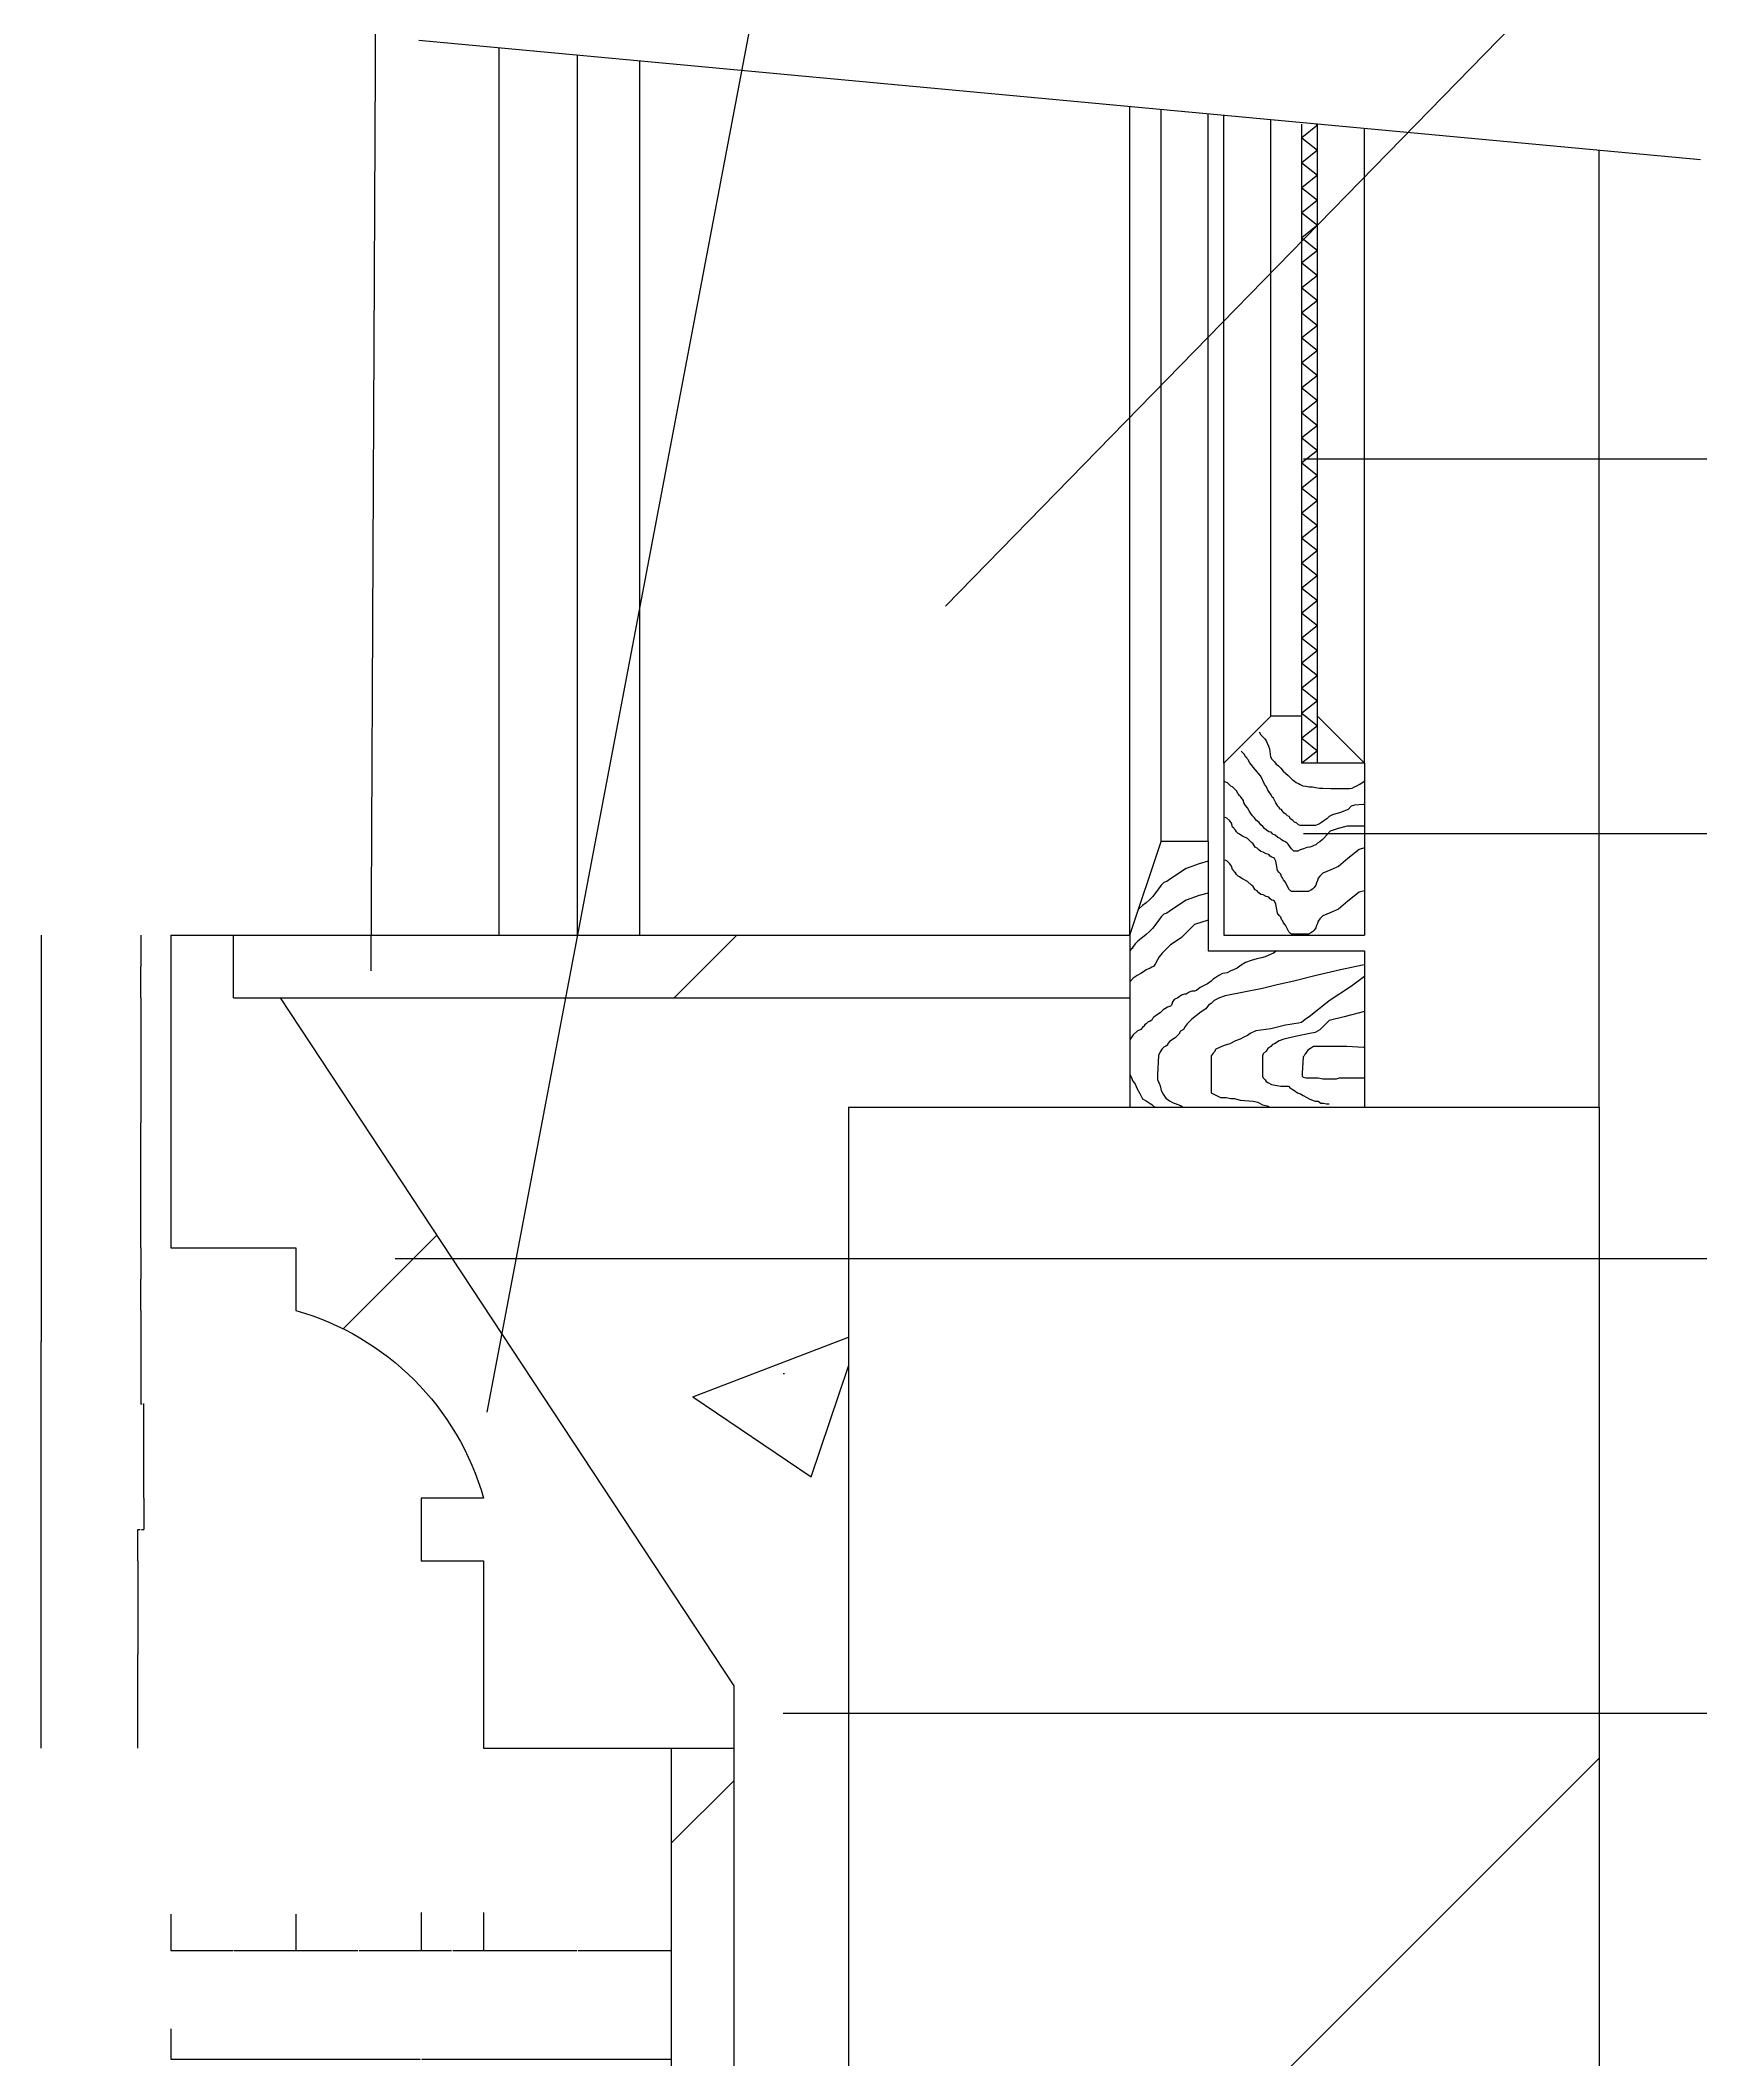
# Model space of a CAD drawing. Header units: metres. Extents: x 267 to 9003, y 394 to 11460.
# Drawn here: x 267 to 2921, y 2277 to 5505 of the extents above; entities that cross this region are included whole.
import ezdxf

# ---------------------------------------------------------------- set-up
doc = ezdxf.new("R2010")
doc.units = ezdxf.units.M
for name, color, linetype in [('2', 2, 'Continuous'), ('3', 3, 'Continuous'), ('4', 4, 'Continuous'), ('7', 7, 'Continuous'), ('BH', 3, 'Continuous'), ('DIM', 3, 'Continuous')]:
    doc.layers.add(name, color=color, linetype=linetype)
doc.dimstyles.get("Standard").update_dxf_attribs({"dimtxt": 2.5, "dimasz": 2.5, "dimexe": 1.25, "dimexo": 0.625, "dimtad": 1, "dimcen": 2.5, "dimazin": 3, "dimtfac": 1, "dimtmove": 0, "dimatfit": 3})

# ---------------------------------------------------------------- blocks, each defined once
blk = doc.blocks.new('BH2')
at = {"layer": 'BH'}
blk.add_lwpolyline([(0, 32), (5, 28), (0, 24), (5, 20), (0, 16), (5, 12), (0, 8), (5, 4), (0, 0)], dxfattribs=at)
blk = doc.blocks.new('*D5')
for p, q in [((875.64, 2512.25), (875.64, 2451.25)), ((975.64, 2512.25), (975.64, 2451.25)), ((875.89, 2451.25), (924.64, 2451.25)), ((926.64, 2451.25), (975.39, 2451.25))]:
    blk.add_line(p, q)
at = {"layer": 'Defpoints'}
for p in [(875.64, 2512.25), (975.64, 2512.25), (875.64, 2451.25)]:
    blk.add_point(p, dxfattribs=at)
at = {"layer": 'DIM', "insert": (925.64, 2451.25), "char_height": 1, "attachment_point": 5}
blk.add_mtext('20', dxfattribs=at)
blk = doc.blocks.new('*D6')
for p, q in [((475.64, 2326.25), (475.64, 2277.46)), ((1275.64, 2326.25), (1275.64, 2277.46)), ((475.89, 2277.46), (874.14, 2277.46)), ((877.14, 2277.46), (1275.39, 2277.46))]:
    blk.add_line(p, q)
at = {"layer": 'Defpoints'}
for p in [(475.64, 2326.25), (1275.64, 2326.25), (475.64, 2277.46)]:
    blk.add_point(p, dxfattribs=at)
at = {"layer": 'DIM', "insert": (875.64, 2277.46), "char_height": 1, "attachment_point": 5}
blk.add_mtext('160', dxfattribs=at)
blk = doc.blocks.new('*D7')
for p, q in [((423.11, 3074.5), (423.11, 2924.5)), ((422.86, 2924.5), (422.61, 2924.5)), ((423.11, 2774.5), (423.11, 2924.5)), ((423.11, 2924.5), (423.11, 2924.5)), ((423.36, 2924.5), (423.61, 2924.5))]:
    blk.add_line(p, q)
at = {"layer": 'Defpoints'}
for p in [(423.11, 3074.5), (423.11, 2924.5), (423.11, 2774.5)]:
    blk.add_point(p, dxfattribs=at)
at = {"layer": 'DIM', "insert": (423.11, 2925.625), "char_height": 1, "attachment_point": 5}
blk.add_mtext('60', dxfattribs=at)
blk = doc.blocks.new('*D9')
for p, q in [((475.64, 2509.11), (475.64, 2451.25)), ((675.64, 2509.6), (675.64, 2451.25)), ((475.89, 2451.25), (574.64, 2451.25)), ((576.64, 2451.25), (675.39, 2451.25))]:
    blk.add_line(p, q)
at = {"layer": 'Defpoints'}
for p in [(475.64, 2509.11), (675.64, 2509.6), (475.64, 2451.25)]:
    blk.add_point(p, dxfattribs=at)
at = {"layer": 'DIM', "insert": (575.64, 2451.25), "char_height": 1, "attachment_point": 5}
blk.add_mtext('40', dxfattribs=at)
blk = doc.blocks.new('*D10')
for p, q in [((675.64, 2509.6), (675.64, 2451.25)), ((875.64, 2512.25), (875.64, 2451.25)), ((675.89, 2451.25), (774.64, 2451.25)), ((776.64, 2451.25), (875.39, 2451.25))]:
    blk.add_line(p, q)
at = {"layer": 'Defpoints'}
for p in [(675.64, 2509.6), (875.64, 2512.25), (675.64, 2451.25)]:
    blk.add_point(p, dxfattribs=at)
at = {"layer": 'DIM', "insert": (775.64, 2451.25), "char_height": 1, "attachment_point": 5}
blk.add_mtext('40', dxfattribs=at)
blk = doc.blocks.new('*D11')
for p, q in [((427.91, 3574.5), (427.91, 3524.5)), ((427.66, 3524.5), (427.41, 3524.5)), ((427.91, 3474.5), (427.91, 3524.5)), ((427.91, 3524.5), (427.91, 3524.5)), ((428.16, 3524.5), (428.41, 3524.5))]:
    blk.add_line(p, q)
at = {"layer": 'Defpoints'}
for p in [(427.91, 3574.5), (427.91, 3524.5), (427.91, 3474.5)]:
    blk.add_point(p, dxfattribs=at)
at = {"layer": 'DIM', "insert": (427.91, 3525.625), "char_height": 1, "attachment_point": 5}
blk.add_mtext('20', dxfattribs=at)
blk = doc.blocks.new('*D12')
for p, q in [((427.91, 3974.5), (427.91, 3774.5)), ((427.66, 3774.5), (427.41, 3774.5)), ((427.91, 3574.5), (427.91, 3774.5)), ((427.91, 3774.5), (427.91, 3774.5)), ((428.16, 3774.5), (428.41, 3774.5))]:
    blk.add_line(p, q)
at = {"layer": 'Defpoints'}
for p in [(427.91, 3974.5), (427.91, 3774.5), (427.91, 3574.5)]:
    blk.add_point(p, dxfattribs=at)
at = {"layer": 'DIM', "insert": (427.91, 3775.625), "char_height": 1, "attachment_point": 5}
blk.add_mtext('80', dxfattribs=at)
blk = doc.blocks.new('*D13')
for p, q in [((432.71, 3174.5), (432.71, 3124.5)), ((423.11, 3074.5), (423.11, 3124.5)), ((423.36, 3124.5), (426.91, 3124.5)), ((428.91, 3124.5), (432.46, 3124.5))]:
    blk.add_line(p, q)
at = {"layer": 'Defpoints'}
for p in [(432.71, 3174.5), (423.11, 3124.5), (423.11, 3074.5)]:
    blk.add_point(p, dxfattribs=at)
at = {"layer": 'DIM', "insert": (427.91, 3124.5), "char_height": 1, "attachment_point": 5}
blk.add_mtext('20', dxfattribs=at)
blk = doc.blocks.new('*D14')
for p, q in [((427.91, 3474.5), (427.91, 3324.5)), ((429.31, 3324.5), (427.66, 3324.5)), ((432.96, 3324.5), (431.31, 3324.5)), ((432.71, 3174.5), (432.71, 3324.5))]:
    blk.add_line(p, q)
at = {"layer": 'Defpoints'}
for p in [(427.91, 3474.5), (432.71, 3324.5), (432.71, 3174.5)]:
    blk.add_point(p, dxfattribs=at)
at = {"layer": 'DIM', "insert": (430.31, 3324.5), "char_height": 1, "attachment_point": 5}
blk.add_mtext('60', dxfattribs=at)
blk = doc.blocks.new('*D15')
for p, q in [((427.91, 4074.5), (427.91, 4024.5)), ((427.66, 4024.5), (427.41, 4024.5)), ((427.91, 3974.5), (427.91, 4024.5)), ((427.91, 4024.5), (427.91, 4024.5)), ((428.16, 4024.5), (428.41, 4024.5))]:
    blk.add_line(p, q)
at = {"layer": 'Defpoints'}
for p in [(427.91, 4074.5), (427.91, 4024.5), (427.91, 3974.5)]:
    blk.add_point(p, dxfattribs=at)
at = {"layer": 'DIM', "insert": (427.91, 4025.625), "char_height": 1, "attachment_point": 5}
blk.add_mtext('20', dxfattribs=at)
blk = doc.blocks.new('*D35')
for p, q in [((975.64, 2512.25), (975.64, 2451.25)), ((1275.64, 2496.6), (1275.64, 2451.25)), ((975.89, 2451.25), (1124.64, 2451.25)), ((1126.64, 2451.25), (1275.39, 2451.25))]:
    blk.add_line(p, q)
at = {"layer": 'Defpoints'}
for p in [(975.64, 2512.25), (1275.64, 2496.6), (975.64, 2451.25)]:
    blk.add_point(p, dxfattribs=at)
at = {"layer": 'DIM', "insert": (1125.64, 2451.25), "char_height": 1, "attachment_point": 5}
blk.add_mtext('60', dxfattribs=at)
blk = doc.blocks.new('*D8')
for p, q in [((268.3, 4074.5), (268.3, 3424.5)), ((268.05, 3424.5), (267.8, 3424.5)), ((268.3, 2774.5), (268.3, 3424.5)), ((268.3, 3424.5), (268.3, 3424.5)), ((268.55, 3424.5), (268.8, 3424.5))]:
    blk.add_line(p, q)
at = {"layer": 'Defpoints'}
for p in [(268.3, 4074.5), (268.3, 3424.5), (268.3, 2774.5)]:
    blk.add_point(p, dxfattribs=at)
at = {"layer": 'DIM', "insert": (268.3, 3425.625), "char_height": 1, "attachment_point": 5}
blk.add_mtext('260', dxfattribs=at)

msp = doc.modelspace()

# ---------------------------------------------------------------- hatches: boundary and pattern name
at = {"layer": 'BH'}
h = msp.add_hatch(dxfattribs=at)
h.set_pattern_fill('ANSI33', scale=300)
h.paths.add_polyline_path([(2008.97, 3974.5), (2008.97, 4074.5), (575.64, 4074.5), (575.64, 3974.5)])
h.paths.add_polyline_path([(650.64, 3974.5), (575.64, 3974.5), (575.64, 4074.5), (475.64, 4074.5), (475.64, 3574.5), (675.64, 3574.5), (675.64, 3474.5, -0.26), (975.64, 3174.5), (875.64, 3174.5), (875.64, 3074.5), (975.64, 3074.5), (975.64, 2774.5), (1375.64, 2774.5), (1375.64, 2874.5)])
h.paths.add_polyline_path([(1275.64, 1102.3), (1375.64, 1110.56), (1375.64, 2774.5), (1275.64, 2774.5)])
h = msp.add_hatch(dxfattribs=at)
h.set_pattern_fill('AR-CONC', scale=15)
h.paths.add_polyline_path([(1558.97, 3799.5), (2008.97, 3799.5), (2008.97, 3974.5), (650.64, 3974.5), (1375.64, 2874.5), (1375.64, 1110.56), (1558.97, 1125.7)])
h = msp.add_hatch(dxfattribs=at)
h.set_pattern_fill('ANSI31', scale=1500)
h.paths.add_polyline_path([(1558.97, 1125.7), (2758.97, 1224.83), (2758.97, 3799.5), (1558.97, 3799.5)])

# ---------------------------------------------------------------- linework, layer by layer
at = {"layer": '2'}
for p, q in [((1558.97, 3799.5), (1558.97, 1125.7)), ((1558.97, 3799.5), (2758.97, 3799.5)), ((2758.97, 3799.5), (2758.97, 1224.83))]:
    msp.add_line(p, q, dxfattribs=at)
at = {"layer": '3'}
for p, q in [((2921.26, 5314.38), (872.37, 5505.17)), ((2058.97, 4224.5), (2058.97, 5394.67)), ((2233.97, 4424.5), (2233.97, 5378.38))]:
    msp.add_line(p, q, dxfattribs=at)
at = {"layer": '4'}
for p, q in [((2758.97, 3799.5), (2758.97, 5329.49)), ((2233.97, 4424.5), (2158.97, 4349.5)), ((2283.97, 4424.5), (2233.97, 4424.5)), ((2308.97, 4424.5), (2383.97, 4349.5)), ((2158.97, 4349.5), (2158.97, 4074.5)), ((2383.97, 4349.5), (2283.97, 4349.5)), ((2383.97, 4349.5), (2383.97, 4074.5)), ((2008.97, 4074.5), (2058.97, 4224.5)), ((2133.97, 4224.5), (2058.97, 4224.5)), ((2133.97, 4224.5), (2133.97, 4049.5)), ((475.64, 4074.5), (2008.97, 4074.5)), ((575.64, 3974.5), (575.64, 4074.5)), ((2008.97, 4074.5), (2008.97, 3799.5)), ((2158.97, 4074.5), (2383.97, 4074.5)), ((2133.97, 4049.5), (2383.97, 4049.5)), ((2383.97, 4049.5), (2383.97, 3799.5)), ((575.64, 3974.5), (2008.97, 3974.5)), ((650.64, 3974.5), (1375.64, 2874.5)), ((1375.64, 2874.5), (1375.64, 1110.56)), ((1275.64, 2774.5), (1275.64, 1102.3))]:
    msp.add_line(p, q, dxfattribs=at)
msp.add_lwpolyline([(475.64, 4074.5), (475.64, 3574.5), (675.64, 3574.5), (675.64, 3474.5, -0.26), (975.64, 3174.5), (875.64, 3174.5), (875.64, 3074.5), (975.64, 3074.5), (975.64, 2774.5), (1375.64, 2774.5)], format="xyb", dxfattribs=at)
at = {"layer": '7'}
for p, q in [((1000.64, 4074.5), (1000.64, 5493.22)), ((1125.64, 4074.5), (1125.64, 5481.58)), ((1225.64, 4074.5), (1225.64, 5472.27)), ((2008.97, 4074.5), (2008.97, 5399.33)), ((2133.97, 4224.5), (2133.97, 5387.69)), ((2158.97, 4349.5), (2158.97, 5385.36)), ((2283.97, 4349.5), (2283.97, 5371.39)), ((2308.97, 4349.5), (2308.97, 5371.39)), ((2383.97, 4349.5), (2383.97, 5364.41))]:
    msp.add_line(p, q, dxfattribs=at)
at = {"layer": 'BH'}
for p, q in [((2215.72, 4399.66), (2218.43, 4395.13)), ((2218.43, 4395.13), (2221.15, 4391.49)), ((2221.15, 4391.49), (2223.87, 4388.77)), ((2189.43, 4366.08), (2186.71, 4368.81)), ((2192.15, 4363.36), (2189.43, 4366.08)), ((2193.96, 4359.73), (2192.15, 4363.36)), ((2195.78, 4357.92), (2193.96, 4359.73)), ((2223.87, 4388.77), (2225.69, 4386.96)), ((2225.69, 4386.96), (2227.5, 4384.23)), ((2227.5, 4384.23), (2228.4, 4381.51)), ((2228.4, 4381.51), (2230.22, 4376.97)), ((2230.22, 4376.97), (2232.03, 4372.44)), ((2232.03, 4372.44), (2233.84, 4359.73)), ((2233.84, 4359.73), (2235.65, 4356.1)), ((2196.68, 4356.1), (2195.78, 4357.92)), ((2198.49, 4354.29), (2196.68, 4356.1)), ((2200.31, 4350.65), (2198.49, 4354.29)), ((2203.03, 4347.02), (2200.31, 4350.65)), ((2205.75, 4343.39), (2203.03, 4347.02)), ((2218.43, 4328.87), (2205.75, 4343.39)), ((2223.87, 4316.17), (2218.43, 4328.87)), ((2235.65, 4356.1), (2238.37, 4353.38)), ((2238.37, 4353.38), (2240.19, 4351.56)), ((2240.19, 4351.56), (2242.91, 4347.93)), ((2242.91, 4347.93), (2246.53, 4345.21)), ((2246.53, 4345.21), (2250.16, 4341.58)), ((2250.16, 4341.58), (2253.78, 4337.04)), ((2253.78, 4337.04), (2257.41, 4333.41)), ((2257.41, 4333.41), (2261.94, 4329.78)), ((2261.94, 4329.78), (2265.56, 4326.15)), ((2265.56, 4326.15), (2268.28, 4323.43)), ((2164.96, 4317.98), (2160.43, 4319.8)), ((2170.4, 4312.54), (2164.96, 4317.98)), ((2173.12, 4311.63), (2170.4, 4312.54)), ((2175.84, 4308.91), (2173.12, 4311.63)), ((2179.46, 4305.28), (2175.84, 4308.91)), ((2182.18, 4300.74), (2179.46, 4305.28)), ((2183.99, 4298.02), (2182.18, 4300.74)), ((2185.81, 4296.2), (2183.99, 4298.02)), ((2188.53, 4292.57), (2185.81, 4296.2)), ((2227.5, 4311.63), (2223.87, 4316.17)), ((2229.31, 4306.18), (2227.5, 4311.63)), ((2232.03, 4302.55), (2229.31, 4306.18)), ((2234.75, 4298.92), (2232.03, 4302.55)), ((2236.56, 4295.29), (2234.75, 4298.92)), ((2238.37, 4293.48), (2236.56, 4295.29)), ((2268.28, 4323.43), (2270.1, 4322.52)), ((2270.1, 4322.52), (2271.91, 4320.71)), ((2271.91, 4320.71), (2274.63, 4318.89)), ((2274.63, 4318.89), (2278.25, 4317.08)), ((2278.25, 4317.08), (2280.97, 4315.26)), ((2280.97, 4315.26), (2285.5, 4313.44)), ((2285.5, 4313.44), (2290.04, 4312.54)), ((2290.04, 4312.54), (2295.47, 4311.63)), ((2295.47, 4311.63), (2300.91, 4311.63)), ((2300.91, 4311.63), (2306.35, 4310.72)), ((2306.35, 4310.72), (2311.79, 4309.81)), ((2311.79, 4309.81), (2317.23, 4309.81)), ((2317.23, 4309.81), (2329.91, 4308.91)), ((2329.91, 4308.91), (2359.82, 4308.91)), ((2359.82, 4308.91), (2364.35, 4309.81)), ((2364.35, 4309.81), (2367.98, 4311.63)), ((2367.98, 4311.63), (2371.61, 4313.44)), ((2371.61, 4313.44), (2375.23, 4315.26)), ((2375.23, 4315.26), (2379.76, 4317.98)), ((2379.76, 4317.98), (2382.48, 4319.8)), ((2382.48, 4319.8), (2383.97, 4321.29)), ((2164.05, 4261.71), (2161.33, 4262.62)), ((2168.59, 4257.18), (2164.05, 4261.71)), ((2190.34, 4289.85), (2188.53, 4292.57)), ((2191.24, 4286.22), (2190.34, 4289.85)), ((2193.96, 4281.68), (2191.24, 4286.22)), ((2196.68, 4278.05), (2193.96, 4281.68)), ((2199.4, 4273.51), (2196.68, 4278.05)), ((2201.21, 4270.79), (2199.4, 4273.51)), ((2202.12, 4268.97), (2201.21, 4270.79)), ((2204.84, 4265.34), (2202.12, 4268.97)), ((2207.56, 4262.62), (2204.84, 4265.34)), ((2211.18, 4258.08), (2207.56, 4262.62)), ((2242, 4286.22), (2238.37, 4293.48)), ((2245.62, 4280.77), (2242, 4286.22)), ((2247.44, 4278.96), (2245.62, 4280.77)), ((2249.25, 4276.24), (2247.44, 4278.96)), ((2251.06, 4275.33), (2249.25, 4276.24)), ((2252.88, 4272.61), (2251.06, 4275.33)), ((2255.59, 4269.88), (2252.88, 4272.61)), ((2258.31, 4268.07), (2255.59, 4269.88)), ((2261.03, 4265.34), (2258.31, 4268.07)), ((2263.75, 4264.44), (2261.03, 4265.34)), ((2265.56, 4260.81), (2263.75, 4264.44)), ((2327.2, 4264.44), (2323.57, 4260.81)), ((2332.63, 4267.16), (2327.2, 4264.44)), ((2345.32, 4270.79), (2332.63, 4267.16)), ((2358.01, 4275.33), (2345.32, 4270.79)), ((2362.54, 4280.77), (2358.01, 4275.33)), ((2367.98, 4282.59), (2362.54, 4280.77)), ((2382.48, 4283.5), (2367.98, 4282.59)), ((2383.97, 4283.5), (2382.48, 4283.5)), ((2171.3, 4253.55), (2168.59, 4257.18)), ((2172.21, 4249.92), (2171.3, 4253.55)), ((2173.12, 4247.19), (2172.21, 4249.92)), ((2174.93, 4246.29), (2173.12, 4247.19)), ((2175.84, 4244.47), (2174.93, 4246.29)), ((2177.65, 4242.66), (2175.84, 4244.47)), ((2179.46, 4239.93), (2177.65, 4242.66)), ((2182.18, 4237.21), (2179.46, 4239.93)), ((2183.99, 4236.3), (2182.18, 4237.21)), ((2187.62, 4233.58), (2183.99, 4236.3)), ((2191.24, 4231.76), (2187.62, 4233.58)), ((2194.87, 4229.95), (2191.24, 4231.76)), ((2196.68, 4229.04), (2194.87, 4229.95)), ((2215.72, 4254.45), (2211.18, 4258.08)), ((2218.43, 4250.82), (2215.72, 4254.45)), ((2221.15, 4248.1), (2218.43, 4250.82)), ((2223.87, 4245.38), (2221.15, 4248.1)), ((2227.5, 4242.66), (2223.87, 4245.38)), ((2231.12, 4239.93), (2227.5, 4242.66)), ((2234.75, 4239.03), (2231.12, 4239.93)), ((2237.47, 4236.3), (2234.75, 4239.03)), ((2241.09, 4234.49), (2237.47, 4236.3)), ((2245.62, 4230.86), (2241.09, 4234.49)), ((2249.25, 4229.04), (2245.62, 4230.86)), ((2269.19, 4258.08), (2265.56, 4260.81)), ((2271.91, 4255.36), (2269.19, 4258.08)), ((2275.53, 4253.55), (2271.91, 4255.36)), ((2278.25, 4250.82), (2275.53, 4253.55)), ((2280.97, 4249.92), (2278.25, 4250.82)), ((2305.44, 4249.92), (2280.97, 4249.92)), ((2308.16, 4250.82), (2305.44, 4249.92)), ((2311.79, 4252.64), (2308.16, 4250.82)), ((2315.41, 4254.45), (2311.79, 4252.64)), ((2319.04, 4257.18), (2315.41, 4254.45)), ((2319.94, 4230.86), (2316.32, 4227.23)), ((2323.57, 4260.81), (2319.04, 4257.18)), ((2324.48, 4235.4), (2319.94, 4230.86)), ((2329.01, 4240.84), (2324.48, 4235.4)), ((2341.7, 4245.38), (2329.01, 4240.84)), ((2356.2, 4249.01), (2341.7, 4245.38)), ((2383.97, 4249.01), (2356.2, 4249.01)), ((2203.03, 4222.69), (2196.68, 4229.04)), ((2205.75, 4220.87), (2203.03, 4222.69)), ((2209.37, 4215.43), (2205.75, 4220.87)), ((2212.09, 4213.61), (2209.37, 4215.43)), ((2214.81, 4210.89), (2212.09, 4213.61)), ((2218.43, 4208.17), (2214.81, 4210.89)), ((2222.06, 4207.26), (2218.43, 4208.17)), ((2226.59, 4204.54), (2222.06, 4207.26)), ((2231.12, 4203.63), (2226.59, 4204.54)), ((2232.94, 4200.91), (2231.12, 4203.63)), ((2235.65, 4199.09), (2232.94, 4200.91)), ((2238.37, 4198.19), (2235.65, 4199.09)), ((2240.19, 4197.28), (2238.37, 4198.19)), ((2242, 4192.74), (2240.19, 4197.28)), ((2251.06, 4227.23), (2249.25, 4229.04)), ((2253.78, 4225.41), (2251.06, 4227.23)), ((2257.41, 4223.6), (2253.78, 4225.41)), ((2260.13, 4221.78), (2257.41, 4223.6)), ((2261.94, 4219.97), (2260.13, 4221.78)), ((2264.66, 4216.34), (2261.94, 4219.97)), ((2267.38, 4212.71), (2264.66, 4216.34)), ((2271, 4209.08), (2267.38, 4212.71)), ((2277.35, 4209.08), (2271, 4209.08)), ((2280.97, 4210.89), (2277.35, 4209.08)), ((2286.41, 4212.71), (2280.97, 4210.89)), ((2291.85, 4214.52), (2286.41, 4212.71)), ((2296.38, 4215.43), (2291.85, 4214.52)), ((2300, 4216.34), (2296.38, 4215.43)), ((2302.72, 4218.15), (2300, 4216.34)), ((2306.35, 4219.06), (2302.72, 4218.15)), ((2309.07, 4221.78), (2306.35, 4219.06)), ((2312.69, 4223.6), (2309.07, 4221.78)), ((2316.32, 4227.23), (2312.69, 4223.6)), ((2357.1, 4197.28), (2342.6, 4184.57)), ((2375.23, 4211.8), (2357.1, 4197.28)), ((2383.97, 4213.99), (2375.23, 4211.8)), ((2073.73, 4164.88), (2067.79, 4160.42)), ((2081.15, 4169.34), (2073.73, 4164.88)), ((2090.05, 4175.28), (2081.15, 4169.34)), ((2098.96, 4181.23), (2090.05, 4175.28)), ((2119.73, 4188.66), (2098.96, 4181.23)), ((2133.97, 4192.73), (2119.73, 4188.66)), ((2164.05, 4193.32), (2161.33, 4194.23)), ((2168.59, 4188.78), (2164.05, 4193.32)), ((2171.3, 4185.15), (2168.59, 4188.78)), ((2172.21, 4181.52), (2171.3, 4185.15)), ((2173.12, 4178.8), (2172.21, 4181.52)), ((2174.93, 4177.89), (2173.12, 4178.8)), ((2175.84, 4176.08), (2174.93, 4177.89)), ((2177.65, 4174.26), (2175.84, 4176.08)), ((2179.46, 4171.54), (2177.65, 4174.26)), ((2182.18, 4168.82), (2179.46, 4171.54)), ((2183.99, 4167.91), (2182.18, 4168.82)), ((2187.62, 4165.19), (2183.99, 4167.91)), ((2191.24, 4163.37), (2187.62, 4165.19)), ((2244.72, 4178.22), (2242, 4192.74)), ((2247.44, 4174.59), (2244.72, 4178.22)), ((2250.16, 4171.87), (2247.44, 4174.59)), ((2251.06, 4168.24), (2250.16, 4171.87)), ((2252.88, 4166.42), (2251.06, 4168.24)), ((2254.69, 4162.79), (2252.88, 4166.42)), ((2309.97, 4165.51), (2309.07, 4161.88)), ((2312.69, 4169.14), (2309.97, 4165.51)), ((2317.23, 4173.68), (2312.69, 4169.14)), ((2329.91, 4179.13), (2317.23, 4173.68)), ((2342.6, 4184.57), (2329.91, 4179.13)), ((2045.53, 4136.65), (2039.59, 4130.7)), ((2054.43, 4148.53), (2045.53, 4136.65)), ((2058.89, 4154.48), (2054.43, 4148.53)), ((2063.34, 4158.94), (2058.89, 4154.48)), ((2067.79, 4160.42), (2063.34, 4158.94)), ((2119.73, 4137.92), (2098.96, 4130.49)), ((2133.97, 4141.99), (2119.73, 4137.92)), ((2194.87, 4161.56), (2191.24, 4163.37)), ((2196.68, 4160.65), (2194.87, 4161.56)), ((2203.03, 4154.3), (2196.68, 4160.65)), ((2205.75, 4152.48), (2203.03, 4154.3)), ((2209.37, 4147.04), (2205.75, 4152.48)), ((2212.09, 4145.22), (2209.37, 4147.04)), ((2214.81, 4142.5), (2212.09, 4145.22)), ((2218.43, 4139.78), (2214.81, 4142.5)), ((2222.06, 4138.87), (2218.43, 4139.78)), ((2226.59, 4136.15), (2222.06, 4138.87)), ((2231.12, 4135.24), (2226.59, 4136.15)), ((2232.94, 4132.52), (2231.12, 4135.24)), ((2235.65, 4130.7), (2232.94, 4132.52)), ((2257.41, 4159.16), (2254.69, 4162.79)), ((2262.84, 4148.27), (2257.41, 4159.16)), ((2265.56, 4145.55), (2262.84, 4148.27)), ((2267.38, 4144.64), (2265.56, 4145.55)), ((2294.57, 4144.64), (2267.38, 4144.64)), ((2298.19, 4146.45), (2294.57, 4144.64)), ((2300.91, 4148.27), (2298.19, 4146.45)), ((2303.63, 4150.99), (2300.91, 4148.27)), ((2306.35, 4154.62), (2303.63, 4150.99)), ((2307.26, 4158.25), (2306.35, 4154.62)), ((2309.07, 4161.88), (2307.26, 4158.25)), ((2375.23, 4143.41), (2357.1, 4128.89)), ((2383.97, 4145.59), (2375.23, 4143.41)), ((2029.2, 4121.78), (2023.1, 4116.9)), ((2035.14, 4126.24), (2029.2, 4121.78)), ((2039.59, 4130.7), (2035.14, 4126.24)), ((2058.89, 4103.74), (2054.43, 4097.79)), ((2063.34, 4108.19), (2058.89, 4103.74)), ((2067.79, 4109.68), (2063.34, 4108.19)), ((2073.73, 4114.14), (2067.79, 4109.68)), ((2081.15, 4118.6), (2073.73, 4114.14)), ((2090.05, 4124.54), (2081.15, 4118.6)), ((2098.96, 4130.49), (2090.05, 4124.54)), ((2238.37, 4129.79), (2235.65, 4130.7)), ((2240.19, 4128.89), (2238.37, 4129.79)), ((2242, 4124.35), (2240.19, 4128.89)), ((2244.72, 4109.83), (2242, 4124.35)), ((2247.44, 4106.2), (2244.72, 4109.83)), ((2250.16, 4103.47), (2247.44, 4106.2)), ((2251.06, 4099.84), (2250.16, 4103.47)), ((2312.69, 4100.75), (2309.97, 4097.12)), ((2317.23, 4105.29), (2312.69, 4100.75)), ((2329.91, 4110.73), (2317.23, 4105.29)), ((2342.6, 4116.18), (2329.91, 4110.73)), ((2357.1, 4128.89), (2342.6, 4116.18)), ((2029.2, 4071.04), (2021.78, 4065.1)), ((2035.14, 4075.5), (2029.2, 4071.04)), ((2039.59, 4079.96), (2035.14, 4075.5)), ((2045.53, 4085.9), (2039.59, 4079.96)), ((2054.43, 4097.79), (2045.53, 4085.9)), ((2091.54, 4071.04), (2082.63, 4065.1)), ((2112.31, 4091.85), (2091.54, 4071.04)), ((2133.97, 4098.62), (2112.31, 4091.85)), ((2252.88, 4098.03), (2251.06, 4099.84)), ((2254.69, 4094.4), (2252.88, 4098.03)), ((2257.41, 4090.77), (2254.69, 4094.4)), ((2262.84, 4079.88), (2257.41, 4090.77)), ((2265.56, 4077.15), (2262.84, 4079.88)), ((2267.38, 4076.25), (2265.56, 4077.15)), ((2294.57, 4076.25), (2267.38, 4076.25)), ((2298.19, 4078.06), (2294.57, 4076.25)), ((2300.91, 4079.88), (2298.19, 4078.06)), ((2303.63, 4082.6), (2300.91, 4079.88)), ((2306.35, 4086.23), (2303.63, 4082.6)), ((2307.26, 4089.86), (2306.35, 4086.23)), ((2309.07, 4093.49), (2307.26, 4089.86)), ((2309.97, 4097.12), (2309.07, 4093.49)), ((2009.91, 4050.24), (2008.97, 4049.3)), ((2011.39, 4053.21), (2009.91, 4050.24)), ((2012.88, 4053.21), (2011.39, 4053.21)), ((2017.33, 4060.64), (2012.88, 4054.69)), ((2012.88, 4054.69), (2012.88, 4053.21)), ((2021.78, 4065.1), (2017.33, 4060.64)), ((2055.92, 4039.83), (2052.95, 4035.37)), ((2060.37, 4045.78), (2055.92, 4039.83)), ((2066.31, 4051.72), (2060.37, 4045.78)), ((2073.73, 4059.15), (2066.31, 4051.72)), ((2082.63, 4065.1), (2073.73, 4059.15)), ((2211.75, 4036.86), (2202.85, 4033.89)), ((2219.17, 4038.35), (2211.75, 4036.86)), ((2225.11, 4039.83), (2219.17, 4038.35)), ((2231.04, 4042.81), (2225.11, 4039.83)), ((2238.46, 4045.78), (2231.04, 4042.81)), ((2243.11, 4049.5), (2238.46, 4045.78)), ((2014.36, 4005.65), (2009.91, 4001.19)), ((2020.3, 4010.11), (2014.36, 4005.65)), ((2026.23, 4013.08), (2020.3, 4010.11)), ((2030.69, 4016.06), (2026.23, 4013.08)), ((2035.14, 4019.03), (2030.69, 4016.06)), ((2041.08, 4022), (2035.14, 4019.03)), ((2044.04, 4023.49), (2041.08, 4022)), ((2047.01, 4024.97), (2044.04, 4023.49)), ((2049.98, 4029.43), (2047.01, 4024.97)), ((2052.95, 4035.37), (2049.98, 4029.43)), ((2142, 4004.17), (2139.03, 4001.19)), ((2146.45, 4007.14), (2142, 4004.17)), ((2150.9, 4010.11), (2146.45, 4007.14)), ((2156.84, 4013.08), (2150.9, 4010.11)), ((2164.26, 4014.57), (2156.84, 4013.08)), ((2170.19, 4017.54), (2164.26, 4014.57)), ((2174.65, 4019.03), (2170.19, 4017.54)), ((2180.58, 4022), (2174.65, 4019.03)), ((2186.52, 4026.46), (2180.58, 4022)), ((2193.94, 4030.92), (2186.52, 4026.46)), ((2202.85, 4033.89), (2193.94, 4030.92)), ((2306.73, 4010.11), (2271.11, 4001.19)), ((2345.32, 4019.03), (2306.73, 4010.11)), ((2380.94, 4026.46), (2345.32, 4019.03)), ((2383.97, 4008.35), (2363.13, 3993.17)), ((2383.97, 4027.11), (2380.94, 4026.46)), ((2009.91, 4001.19), (2008.97, 4000.26)), ((2079.66, 3971.47), (2076.69, 3967.01)), ((2085.6, 3974.44), (2079.66, 3971.47)), ((2091.54, 3978.9), (2085.6, 3974.44)), ((2095.99, 3980.39), (2091.54, 3978.9)), ((2098.96, 3980.39), (2095.99, 3980.39)), ((2103.41, 3983.36), (2098.96, 3980.39)), ((2107.86, 3984.85), (2103.41, 3983.36)), ((2112.31, 3984.85), (2107.86, 3984.85)), ((2115.28, 3986.33), (2112.31, 3984.85)), ((2121.22, 3990.79), (2115.28, 3986.33)), ((2133.09, 3996.74), (2121.22, 3990.79)), ((2139.03, 4001.19), (2133.09, 3996.74)), ((2152.38, 3974.44), (2143.48, 3969.99)), ((2161.29, 3977.42), (2152.38, 3974.44)), ((2190.97, 3983.36), (2161.29, 3977.42)), ((2220.65, 3989.31), (2190.97, 3983.36)), ((2244.4, 3995.25), (2220.65, 3989.31)), ((2271.11, 4001.19), (2244.4, 3995.25)), ((2363.13, 3993.17), (2327.51, 3969.39)), ((2044.04, 3938.78), (2041.08, 3937.29)), ((2045.53, 3941.75), (2044.04, 3938.78)), ((2047.01, 3943.24), (2045.53, 3941.75)), ((2052.95, 3947.69), (2047.01, 3943.24)), ((2057.4, 3950.67), (2052.95, 3947.69)), ((2061.85, 3955.12), (2057.4, 3950.67)), ((2064.82, 3956.61), (2061.85, 3955.12)), ((2069.27, 3959.58), (2064.82, 3956.61)), ((2073.73, 3961.07), (2069.27, 3959.58)), ((2075.21, 3962.56), (2073.73, 3961.07)), ((2076.69, 3965.53), (2075.21, 3962.56)), ((2076.69, 3967.01), (2076.69, 3965.53)), ((2107.86, 3940.26), (2103.41, 3935.81)), ((2122.7, 3952.15), (2107.86, 3940.26)), ((2130.12, 3956.61), (2122.7, 3952.15)), ((2134.58, 3962.56), (2130.12, 3956.61)), ((2139.03, 3965.53), (2134.58, 3962.56)), ((2143.48, 3969.99), (2139.03, 3965.53)), ((2288.92, 3939.67), (2282.99, 3935.21)), ((2297.83, 3945.61), (2288.92, 3939.67)), ((2327.51, 3969.39), (2297.83, 3945.61)), ((2351.26, 3944.13), (2327.51, 3938.18)), ((2383.97, 3952.32), (2351.26, 3944.13)), ((2009.91, 3909.06), (2008.97, 3907.18)), ((2014.36, 3915), (2009.91, 3909.06)), ((2020.3, 3920.94), (2014.36, 3915)), ((2026.23, 3923.92), (2020.3, 3920.94)), ((2029.2, 3926.89), (2026.23, 3923.92)), ((2032.17, 3929.86), (2029.2, 3926.89)), ((2035.14, 3932.83), (2032.17, 3931.35)), ((2032.17, 3931.35), (2032.17, 3929.86)), ((2038.11, 3935.81), (2035.14, 3932.83)), ((2041.08, 3937.29), (2038.11, 3935.81)), ((2081.15, 3910.54), (2072.24, 3904.6)), ((2087.08, 3916.49), (2081.15, 3910.54)), ((2090.05, 3920.94), (2087.08, 3916.49)), ((2094.5, 3923.92), (2090.05, 3920.94)), ((2097.47, 3928.37), (2094.5, 3923.92)), ((2100.44, 3932.83), (2097.47, 3928.37)), ((2103.41, 3935.81), (2100.44, 3932.83)), ((2185.04, 3908.46), (2177.62, 3905.49)), ((2190.97, 3911.43), (2185.04, 3908.46)), ((2196.91, 3914.41), (2190.97, 3911.43)), ((2201.36, 3917.38), (2196.91, 3914.41)), ((2210.27, 3921.84), (2201.36, 3917.38)), ((2234.01, 3924.81), (2210.27, 3921.84)), ((2257.76, 3930.75), (2234.01, 3924.81)), ((2254.79, 3908.46), (2247.37, 3905.49)), ((2275.57, 3912.92), (2254.79, 3908.46)), ((2278.54, 3933.73), (2257.76, 3930.75)), ((2296.34, 3917.38), (2275.57, 3912.92)), ((2282.99, 3935.21), (2278.54, 3933.73)), ((2305.25, 3918.86), (2296.34, 3917.38)), ((2312.67, 3923.32), (2305.25, 3918.86)), ((2318.61, 3929.27), (2312.67, 3923.32)), ((2327.51, 3938.18), (2318.61, 3929.27)), ((2054.43, 3882.31), (2052.95, 3851.36)), ((2057.4, 3888.25), (2054.43, 3882.31)), ((2060.37, 3892.71), (2057.4, 3888.25)), ((2063.34, 3895.68), (2060.37, 3892.71)), ((2066.31, 3897.17), (2063.34, 3895.68)), ((2069.27, 3898.65), (2066.31, 3897.17)), ((2072.24, 3904.6), (2069.27, 3900.14)), ((2069.27, 3900.14), (2069.27, 3898.65)), ((2142, 3886.17), (2139.03, 3881.71)), ((2139.03, 3881.71), (2139.03, 3822.53)), ((2143.48, 3887.66), (2142, 3886.17)), ((2146.45, 3892.11), (2143.48, 3887.66)), ((2152.38, 3895.09), (2146.45, 3892.11)), ((2159.81, 3898.06), (2152.38, 3895.09)), ((2168.71, 3901.03), (2159.81, 3898.06)), ((2177.62, 3905.49), (2168.71, 3901.03)), ((2222.14, 3884.68), (2220.65, 3881.71)), ((2220.65, 3881.71), (2220.65, 3849.28)), ((2226.59, 3889.14), (2222.14, 3884.68)), ((2229.56, 3893.6), (2226.59, 3889.14)), ((2234.01, 3896.57), (2229.56, 3893.6)), ((2236.98, 3899.54), (2234.01, 3896.57)), ((2239.95, 3901.03), (2236.98, 3899.54)), ((2247.37, 3905.49), (2239.95, 3901.03)), ((2285.96, 3880.23), (2284.47, 3853.74)), ((2287.44, 3881.71), (2285.96, 3880.23)), ((2288.92, 3884.68), (2287.44, 3881.71)), ((2290.41, 3884.68), (2288.92, 3884.68)), ((2293.38, 3890.63), (2290.41, 3886.17)), ((2290.41, 3886.17), (2290.41, 3884.68)), ((2297.83, 3893.6), (2293.38, 3890.63)), ((2302.28, 3896.57), (2297.83, 3893.6)), ((2355.71, 3896.57), (2302.28, 3896.57)), ((2382.42, 3895.09), (2355.71, 3896.57)), ((2383.97, 3894.98), (2382.42, 3895.09)), ((2008.97, 3851.75), (2011.39, 3846.9)), ((2011.39, 3846.9), (2012.88, 3842.44)), ((2012.88, 3842.44), (2017.33, 3836.5)), ((2052.95, 3851.36), (2052.95, 3843.93)), ((2052.95, 3843.93), (2054.43, 3839.47)), ((2220.65, 3849.28), (2222.14, 3846.31)), ((2222.14, 3846.31), (2225.11, 3843.34)), ((2225.11, 3843.34), (2226.59, 3840.36)), ((2284.47, 3853.74), (2284.47, 3849.28)), ((2284.47, 3849.28), (2285.96, 3847.79)), ((2285.96, 3847.79), (2290.41, 3846.31)), ((2290.41, 3846.31), (2309.7, 3846.31)), ((2309.7, 3846.31), (2317.12, 3844.82)), ((2317.12, 3844.82), (2339.38, 3844.82)), ((2339.38, 3844.82), (2343.84, 3846.31)), ((2343.84, 3846.31), (2383.97, 3846.31)), ((2017.33, 3836.5), (2020.3, 3829.07)), ((2020.3, 3829.07), (2024.75, 3821.64)), ((2024.75, 3821.64), (2029.2, 3812.72)), ((2029.2, 3812.72), (2035.14, 3809.75)), ((2035.14, 3809.75), (2041.08, 3805.29)), ((2054.43, 3839.47), (2055.92, 3837.99)), ((2055.92, 3837.99), (2057.4, 3833.53)), ((2057.4, 3833.53), (2058.89, 3826.1)), ((2058.89, 3826.1), (2061.85, 3820.15)), ((2061.85, 3820.15), (2066.31, 3814.21)), ((2066.31, 3814.21), (2072.24, 3809.75)), ((2072.24, 3809.75), (2078.18, 3806.78)), ((2139.03, 3822.53), (2144.96, 3819.56)), ((2144.96, 3819.56), (2153.87, 3815.1)), ((2153.87, 3815.1), (2162.77, 3815.1)), ((2162.77, 3815.1), (2170.19, 3813.61)), ((2170.19, 3813.61), (2176.13, 3813.61)), ((2176.13, 3813.61), (2185.04, 3810.64)), ((2185.04, 3810.64), (2205.81, 3809.16)), ((2226.59, 3840.36), (2229.56, 3838.88)), ((2229.56, 3838.88), (2235.5, 3835.91)), ((2235.5, 3835.91), (2244.4, 3834.42)), ((2244.4, 3834.42), (2250.34, 3832.93)), ((2250.34, 3832.93), (2262.21, 3832.93)), ((2262.21, 3832.93), (2265.18, 3829.96)), ((2265.18, 3829.96), (2268.15, 3828.48)), ((2268.15, 3828.48), (2271.11, 3826.99)), ((2271.11, 3826.99), (2277.05, 3822.53)), ((2277.05, 3822.53), (2281.5, 3821.04)), ((2281.5, 3821.04), (2285.96, 3818.07)), ((2285.96, 3818.07), (2291.89, 3815.1)), ((2291.89, 3815.1), (2296.34, 3812.13)), ((2296.34, 3812.13), (2300.8, 3810.64)), ((2300.8, 3810.64), (2305.25, 3809.16)), ((2041.08, 3805.29), (2044.04, 3803.81)), ((2044.04, 3803.81), (2047.01, 3800.83)), ((2047.01, 3800.83), (2051, 3799.5)), ((2078.18, 3806.78), (2081.15, 3805.29)), ((2081.15, 3805.29), (2085.6, 3803.81)), ((2085.6, 3803.81), (2090.05, 3802.32)), ((2090.05, 3802.32), (2093.8, 3799.5)), ((2205.81, 3809.16), (2213.23, 3807.67)), ((2213.23, 3807.67), (2220.65, 3803.21)), ((2220.65, 3803.21), (2228.08, 3801.73)), ((2228.08, 3801.73), (2232.52, 3799.5)), ((2305.25, 3809.16), (2309.7, 3809.16)), ((2309.7, 3809.16), (2314.15, 3806.18)), ((2314.15, 3806.18), (2318.61, 3806.18)), ((2318.61, 3806.18), (2323.06, 3804.7)), ((2323.06, 3804.7), (2327.51, 3804.7))]:
    msp.add_line(p, q, dxfattribs=at)
msp.add_lwpolyline([(2306.61, 5371.39), (2308.97, 5369.5), (2283.97, 5349.5), (2308.97, 5329.5), (2283.97, 5309.5)], dxfattribs=at)

# ---------------------------------------------------------------- block references
at = {"layer": '3', "xscale": 5, "yscale": 5, "zscale": 5}
for p in [(2283.97, 5149.5), (2283.97, 4989.5), (2283.97, 4829.5), (2283.97, 4669.5), (2283.97, 4509.5), (2283.97, 4349.5)]:
    msp.add_blockref('BH2', p, dxfattribs=at)

# ---------------------------------------------------------------- dimensions: what is measured, and where the dimension line sits
at = {"layer": 'DIM'}
for base, p1, p2, text, picture, middle in [((268.3, 3424.5), (268.3, 2774.5), (268.3, 4074.5), '260', '*D8', (268.3, 3425.625)), ((427.91, 4024.5), (427.91, 3974.5), (427.91, 4074.5), '20', '*D15', (427.91, 4025.625)), ((427.91, 3774.5), (427.91, 3574.5), (427.91, 3974.5), '80', '*D12', (427.91, 3775.625)), ((427.91, 3524.5), (427.91, 3474.5), (427.91, 3574.5), '20', '*D11', (427.91, 3525.625)), ((432.71, 3324.5), (432.71, 3174.5), (427.91, 3474.5), '60', '*D14', (430.31, 3324.5)), ((423.11, 3124.5), (423.11, 3074.5), (432.71, 3174.5), '20', '*D13', (427.91, 3124.5)), ((423.11, 2924.5), (423.11, 2774.5), (423.11, 3074.5), '60', '*D7', (423.11, 2925.625)), ((475.64, 2451.25), (475.64, 2509.11), (675.64, 2509.6), '40', '*D9', (575.64, 2451.25)), ((675.64, 2451.25), (675.64, 2509.6), (875.64, 2512.25), '40', '*D10', (775.64, 2451.25)), ((875.64, 2451.25), (875.64, 2512.25), (975.64, 2512.25), '20', '*D5', (925.64, 2451.25)), ((975.64, 2451.25), (975.64, 2512.25), (1275.64, 2496.6), '60', '*D35', (1125.64, 2451.25)), ((475.64, 2277.46), (475.64, 2326.25), (1275.64, 2326.25), '160', '*D6', (875.64, 2277.46))]:
    dim = msp.add_linear_dim(base=base, p1=p1, p2=p2, text=text, dimstyle='Standard', dxfattribs=at)
    dim.commit()
    dim.dimension.update_dxf_attribs({"geometry": picture, "text_midpoint": middle})

# ---------------------------------------------------------------- leaders
for points in [[(795.71, 4017.33), (807.09, 6351.66)], [(1714.31, 4600.39), (3070.72, 5990.85)], [(981.3, 3312.15), (1485.3, 5964.45)], [(2286.37, 4835.89), (3163.65, 4835.89)], [(2286.37, 4237.19), (3163.65, 4237.19)], [(834.31, 3557.45), (3178.77, 3557.45)], [(1454.46, 2830.65), (3163.65, 2830.65)]]:
    msp.add_leader(points, dimstyle='Standard', dxfattribs=at)

doc.saveas('drawing.dxf')
